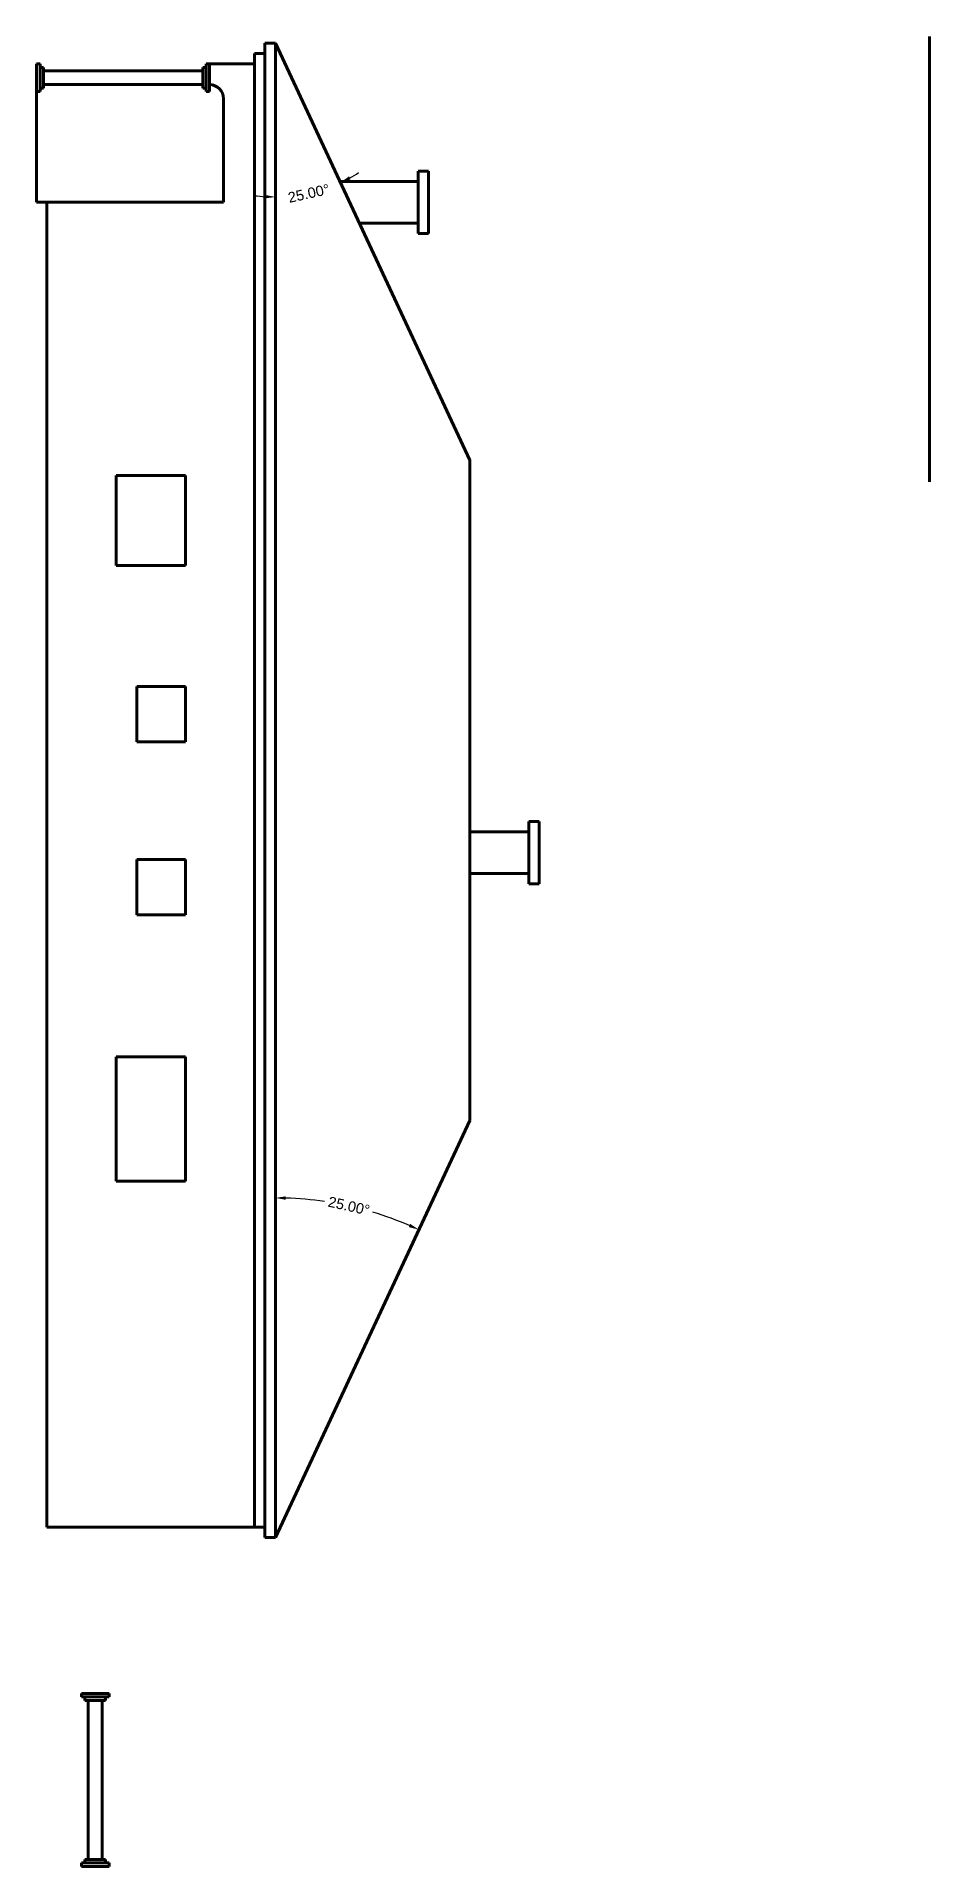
# Model space of a CAD drawing. Header units: millimetres. Extents: x 1315 to 1720, y -131 to -50.
# Drawn here: x 1558.87 to 1571.77, y -89.05 to -62.6 of the extents above; entities that cross this region are included whole.
import ezdxf

# ---------------------------------------------------------------- set-up
doc = ezdxf.new("R2010")
doc.units = ezdxf.units.MM
doc.layers.add('Alçados', color=50, linetype='Continuous')
doc.layers.add('cortes', color=6, linetype='Continuous')
doc.styles.get("Standard").update_dxf_attribs({"font": 'ARIALUNI.TTF', "height": 0.22})
doc.dimstyles.get("Standard").update_dxf_attribs({"dimtxt": 0.15, "dimasz": 0.15, "dimexe": 0.0625, "dimexo": 0.0625, "dimgap": 0.0625, "dimtad": 0, "dimzin": 0, "dimdsep": 46, "dimtxsty": 'Standard', "dimcen": 2.5, "dimclrd": 256, "dimclre": 256, "dimclrt": 256, "dimazin": 0, "dimtfac": 1, "dimtofl": 0, "dimtmove": 0, "dimatfit": 3, "dimfxl": 0.0625, "dimfxlon": 1, "dimtolj": 1, "dimtzin": 0, "dimlwd": -1, "dimlwe": -1, "dimarcsym": 0})

msp = doc.modelspace()

# ---------------------------------------------------------------- blocks, each defined once
blk = doc.blocks.new('*D153')
at = {"layer": 'Alçados', "ltscale": 0.05, "transparency": 16777216}
for start, end in [(298.8636, 302.7271), (262.2729, 266.1364)]:
    blk.add_arc((1562.323, -62.697), 2.225, start, end, dxfattribs=at)
at = {"layer": 'Alçados', "lineweight": 100, "ltscale": 0.05, "transparency": 16777216}
for points in [[(1563.409, -64.667), (1563.386, -64.623), (1563.264, -64.713)], [(1562.174, -64.891), (1562.173, -64.941), (1562.323, -64.921)]]:
    blk.add_solid(points, dxfattribs=at)
at = {"layer": 'Defpoints', "color": 0, "lineweight": 100, "ltscale": 0.05, "transparency": 16777216}
for p in [(1562.323, -62.697), (1562.323, -62.697), (1562.646, -64.898), (1565.133, -68.723), (1562.323, -84.297)]:
    blk.add_point(p, dxfattribs=at)
at = {"layer": 'Alçados', "lineweight": 100, "ltscale": 0.05, "transparency": 16777216, "insert": (1562.805, -64.869), "char_height": 0.15, "attachment_point": 5, "rotation": 12.5}
blk.add_mtext('\\A1;25.00°', dxfattribs=at)
blk = doc.blocks.new('*D154')
at = {"layer": 'Alçados', "ltscale": 0.05, "transparency": 16777216}
for start, end in [(81.6657, 88.249), (66.751, 73.3343)]:
    blk.add_arc((1562.323, -84.297), 4.909, start, end, dxfattribs=at)
at = {"layer": 'Alçados', "lineweight": 100, "ltscale": 0.05, "transparency": 16777216}
for points in [[(1562.473, -79.415), (1562.474, -79.365), (1562.323, -79.388)], [(1564.271, -79.764), (1564.251, -79.809), (1564.398, -79.848)]]:
    blk.add_solid(points, dxfattribs=at)
at = {"layer": 'Defpoints', "color": 0, "lineweight": 100, "ltscale": 0.05, "transparency": 16777216}
for p in [(1562.323, -62.697), (1565.133, -78.27), (1563.731, -79.594), (1562.323, -84.297), (1562.323, -84.297)]:
    blk.add_point(p, dxfattribs=at)
at = {"layer": 'Alçados', "lineweight": 100, "ltscale": 0.05, "transparency": 16777216, "insert": (1563.386, -79.504), "char_height": 0.15, "attachment_point": 5, "rotation": 347.5}
blk.add_mtext('\\A1;25.00°', dxfattribs=at)

# ---------------------------------------------------------------- dimensions: what is measured, and where the dimension line sits
at = {"layer": 'Alçados', "lineweight": 100, "ltscale": 0.05}
for base, line1, line2, picture, middle in [((1562.646, -64.898), ((1562.323, -62.697), (1565.133, -68.723)), ((1562.323, -62.697), (1562.323, -84.297)), '*D153', (1562.805, -64.869)), ((1563.731, -79.594), ((1562.323, -62.697), (1562.323, -84.297)), ((1562.323, -84.297), (1565.133, -78.27)), '*D154', (1563.386, -79.504))]:
    dim = msp.add_angular_dim_2l(base=base, line1=line1, line2=line2, dimstyle='Standard', dxfattribs=at)
    dim.commit()
    dim.dimension.update_dxf_attribs({"geometry": picture, "text_midpoint": middle})

# ---------------------------------------------------------------- linework, layer by layer
at = {"layer": 'Alçados', "lineweight": 100, "ltscale": 0.05}
for p, q in [((1571.773, -69.037), (1571.773, -62.603)), ((1562.023, -62.997), (1562.023, -62.847)), ((1562.023, -62.847), (1562.173, -62.847)), ((1562.173, -62.847), (1562.173, -62.697)), ((1562.173, -62.697), (1562.323, -62.697)), ((1562.173, -62.847), (1562.173, -84.147)), ((1562.323, -62.697), (1562.323, -84.297)), ((1562.323, -62.697), (1565.133, -68.723)), ((1558.873, -64.997), (1558.873, -62.997)), ((1558.923, -62.997), (1558.873, -62.997)), ((1558.873, -63.397), (1558.873, -62.997)), ((1558.923, -63.047), (1558.923, -62.997)), ((1558.973, -63.047), (1558.923, -63.047)), ((1558.923, -63.347), (1558.923, -63.047)), ((1558.973, -63.097), (1558.973, -63.047)), ((1558.973, -63.297), (1558.973, -63.072)), ((1561.273, -63.097), (1558.973, -63.097)), ((1561.273, -63.097), (1561.273, -63.047)), ((1561.273, -63.047), (1561.323, -63.047)), ((1561.273, -63.297), (1561.273, -63.097)), ((1561.323, -63.047), (1561.323, -62.997)), ((1561.323, -62.997), (1561.373, -62.997)), ((1561.323, -63.347), (1561.323, -63.047)), ((1561.373, -62.997), (1562.023, -62.997)), ((1561.373, -62.997), (1561.373, -63.397)), ((1562.023, -62.997), (1561.573, -62.997)), ((1562.023, -64.997), (1562.023, -62.997)), ((1558.923, -63.397), (1558.873, -63.397)), ((1558.973, -63.347), (1558.923, -63.347)), ((1558.923, -63.347), (1558.923, -63.397)), ((1558.973, -63.297), (1561.273, -63.297)), ((1558.973, -63.297), (1558.973, -63.347)), ((1561.273, -63.297), (1561.273, -63.347)), ((1561.273, -63.347), (1561.323, -63.347)), ((1561.323, -63.347), (1561.323, -63.397)), ((1561.323, -63.397), (1561.373, -63.397)), ((1561.573, -64.997), (1561.573, -63.497)), ((1563.256, -64.697), (1564.386, -64.697)), ((1564.536, -64.547), (1564.386, -64.547)), ((1564.386, -64.547), (1564.386, -65.297)), ((1564.536, -64.697), (1564.536, -64.547)), ((1564.536, -65.297), (1564.536, -64.697)), ((1558.923, -64.997), (1558.873, -64.997)), ((1559.023, -64.997), (1558.923, -64.997)), ((1559.023, -64.997), (1559.023, -79.147)), ((1559.023, -64.997), (1561.573, -64.997)), ((1562.023, -64.997), (1562.023, -79.147)), ((1563.536, -65.297), (1564.386, -65.297)), ((1564.386, -65.297), (1564.386, -65.447)), ((1564.536, -65.447), (1564.536, -65.297)), ((1564.386, -65.447), (1564.536, -65.447)), ((1565.133, -72.172), (1565.133, -68.723)), ((1565.133, -68.723), (1565.133, -78.27)), ((1560.023, -68.947), (1561.023, -68.947)), ((1560.023, -68.947), (1560.023, -70.247)), ((1561.023, -68.947), (1561.023, -70.247)), ((1560.023, -70.247), (1561.023, -70.247)), ((1560.323, -71.997), (1561.023, -71.997)), ((1560.323, -71.997), (1560.323, -72.797)), ((1561.023, -71.997), (1561.023, -72.797)), ((1560.323, -72.797), (1561.023, -72.797)), ((1566.133, -73.947), (1565.983, -73.947)), ((1565.983, -73.947), (1565.983, -74.697)), ((1566.133, -74.097), (1566.133, -73.947)), ((1565.133, -74.097), (1565.983, -74.097)), ((1565.983, -74.097), (1565.133, -74.097)), ((1566.133, -74.097), (1566.133, -74.697)), ((1566.133, -74.847), (1566.133, -74.097)), ((1560.323, -74.497), (1561.023, -74.497)), ((1560.323, -74.497), (1560.323, -75.297)), ((1561.023, -74.497), (1561.023, -75.297)), ((1565.983, -74.697), (1565.133, -74.697)), ((1565.983, -74.697), (1565.983, -74.847)), ((1565.983, -74.847), (1566.133, -74.847)), ((1560.323, -75.297), (1561.023, -75.297)), ((1560.023, -77.347), (1561.023, -77.347)), ((1560.023, -77.347), (1560.023, -77.347)), ((1560.023, -77.347), (1560.023, -79.147)), ((1561.023, -77.347), (1561.023, -79.147)), ((1562.323, -84.297), (1565.133, -78.27)), ((1559.023, -79.147), (1559.023, -84.147)), ((1560.023, -79.147), (1561.023, -79.147)), ((1562.023, -79.147), (1562.023, -84.147)), ((1559.023, -84.147), (1562.023, -84.147)), ((1562.023, -84.147), (1562.173, -84.147)), ((1562.173, -84.147), (1562.173, -84.297)), ((1562.173, -84.297), (1562.323, -84.297)), ((1559.52, -86.6), (1559.52, -86.55)), ((1559.57, -86.6), (1559.52, -86.6)), ((1559.57, -86.65), (1559.57, -86.6)), ((1559.57, -86.6), (1559.87, -86.6)), ((1559.62, -86.65), (1559.57, -86.65)), ((1559.62, -86.65), (1559.62, -88.95)), ((1559.62, -86.65), (1559.845, -86.65)), ((1559.82, -88.95), (1559.82, -86.65)), ((1559.82, -86.65), (1559.87, -86.65)), ((1559.87, -86.65), (1559.87, -86.6)), ((1559.87, -86.6), (1559.92, -86.6)), ((1559.92, -86.6), (1559.92, -86.55)), ((1559.57, -89), (1559.52, -89)), ((1559.52, -89), (1559.52, -89.05)), ((1559.92, -89.05), (1559.52, -89.05)), ((1559.62, -88.95), (1559.57, -88.95)), ((1559.57, -88.95), (1559.57, -89)), ((1559.57, -89), (1559.87, -89)), ((1559.62, -88.95), (1559.82, -88.95)), ((1559.82, -88.95), (1559.87, -88.95)), ((1559.87, -88.95), (1559.87, -89)), ((1559.87, -89), (1559.92, -89)), ((1559.92, -89), (1559.92, -89.05))]:
    msp.add_line(p, q, dxfattribs=at)
msp.add_arc((1561.373, -63.497), 0.2, 0, 90, dxfattribs=at)
at = {"layer": 'cortes', "lineweight": 100, "ltscale": 0.05}
msp.add_line((1559.52, -86.55), (1559.92, -86.55), dxfattribs=at)

msp.set_redraw_order([(e.dxf.handle, doc.entitydb.next_handle()) for e in msp.query("TEXT MTEXT ATTDEF DIMENSION ARC_DIMENSION")])  # texts and dimensions are drawn at this point

doc.saveas('drawing.dxf')
